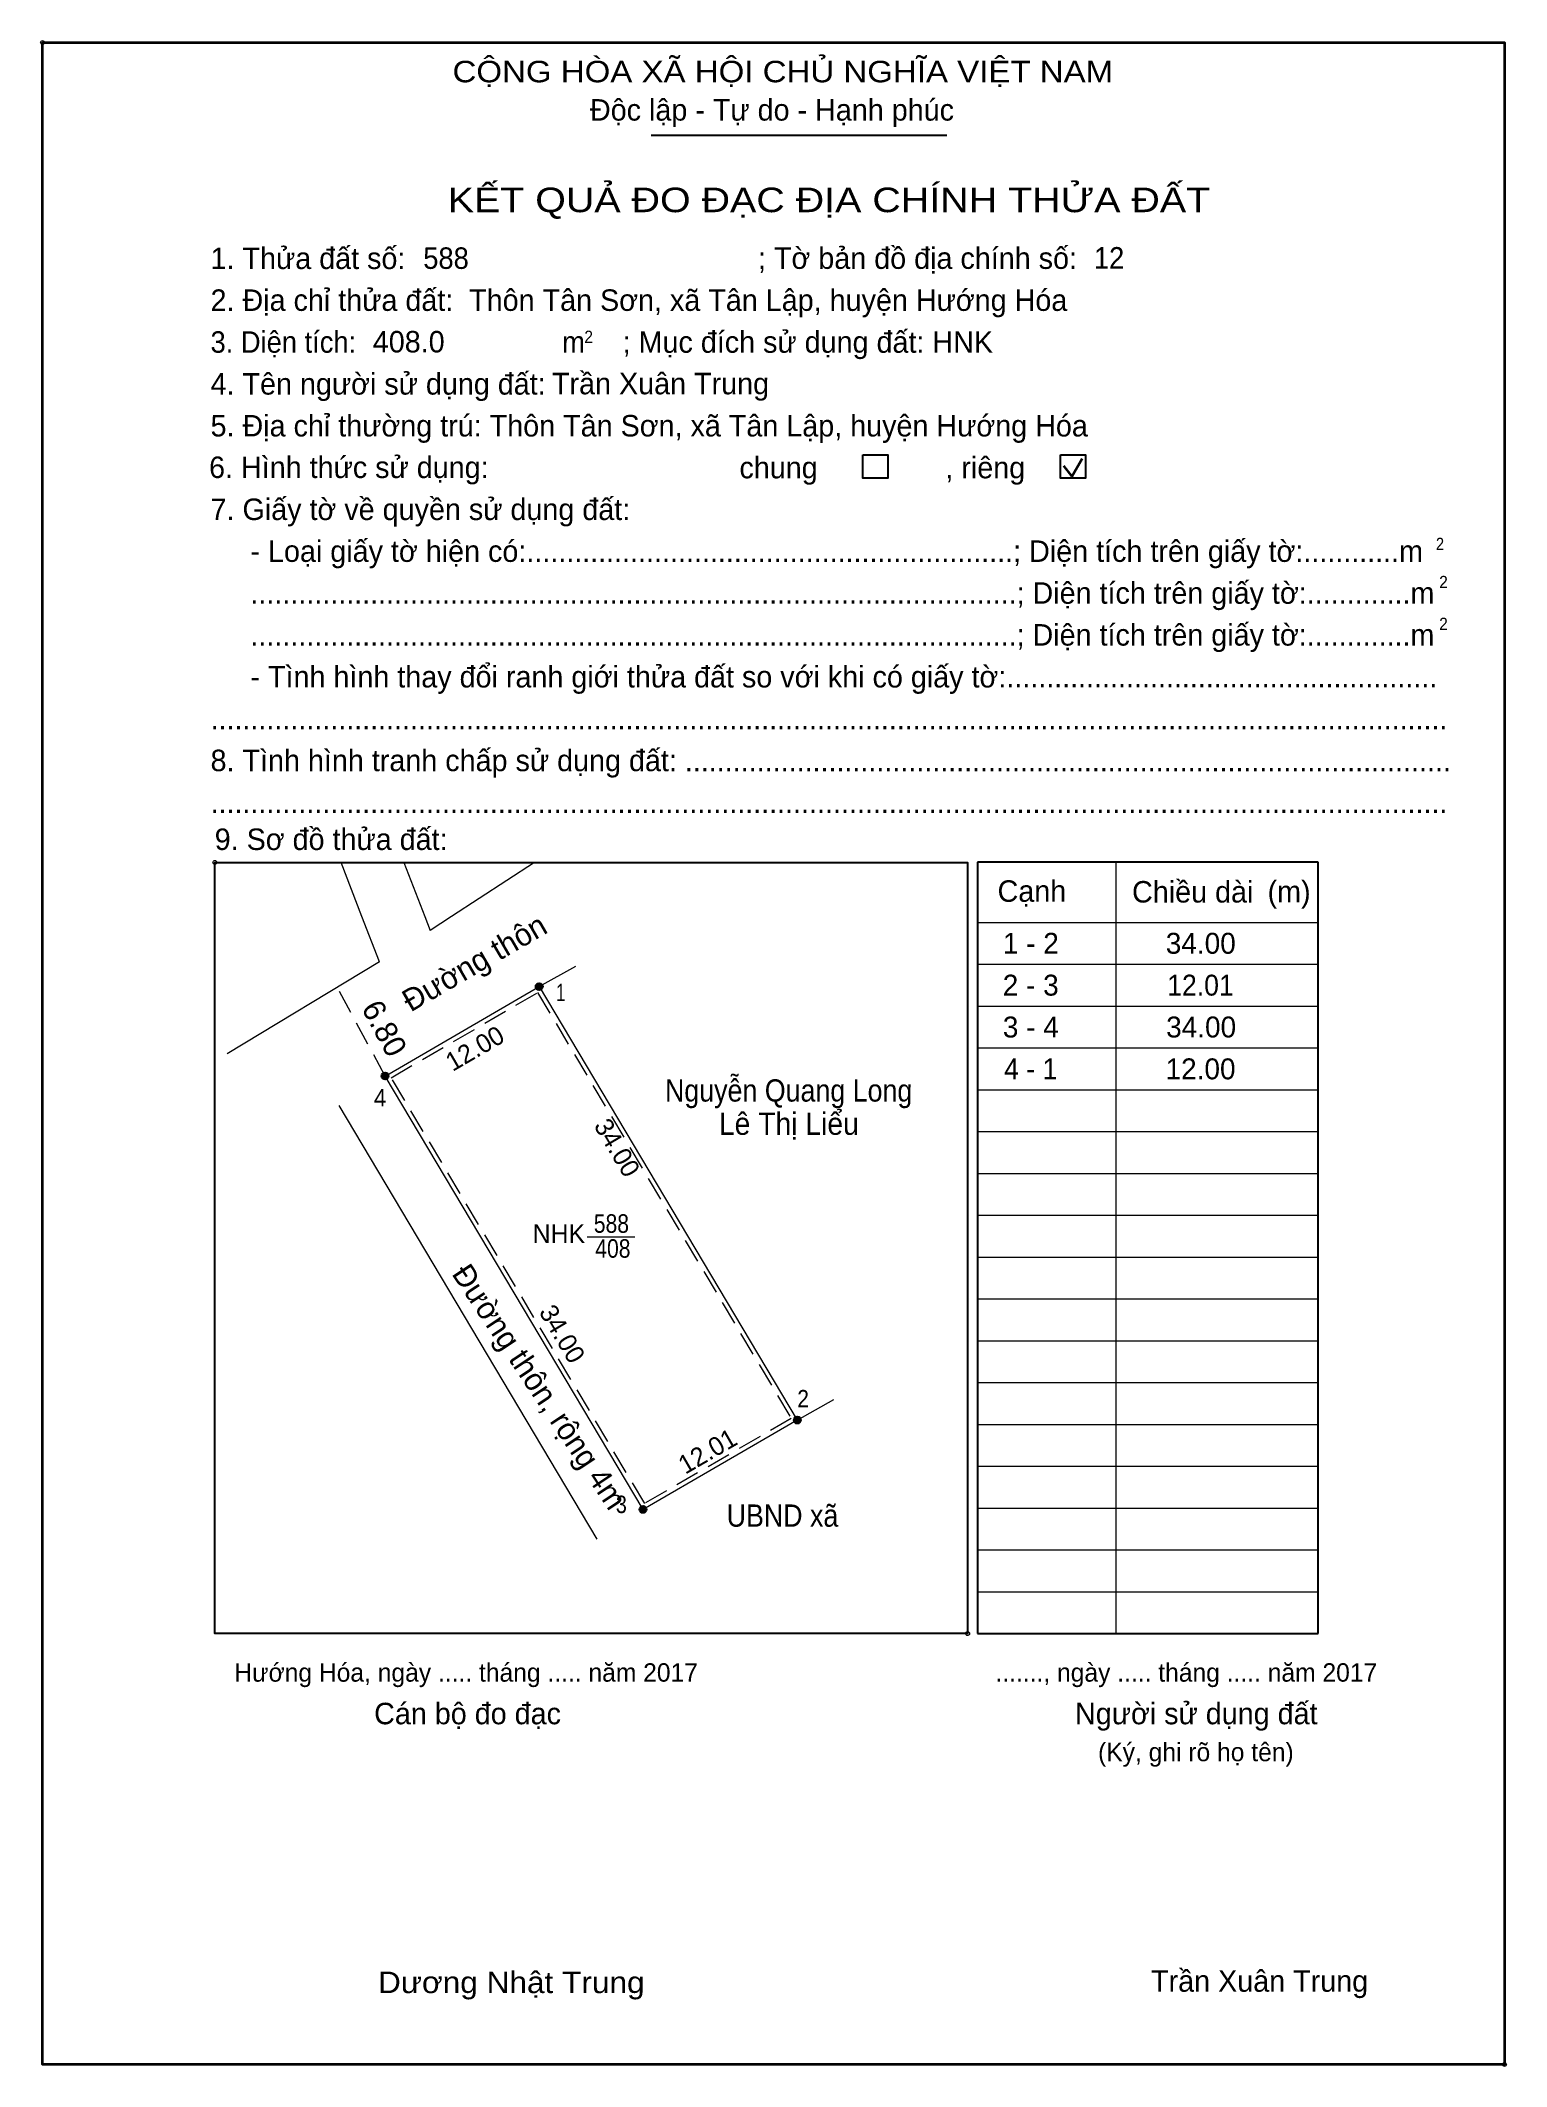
# Model space of a CAD drawing. Header units: metres. Extents: x 548193 to 548858, y 1837750 to 1837898.
# Drawn here: x 548248.5 to 548347.3, y 1837758.2 to 1837894.7 of the extents above; entities that cross this region are included whole.
import ezdxf
from ezdxf.enums import TextEntityAlignment as Align

# ---------------------------------------------------------------- set-up
doc = ezdxf.new("R2010")
doc.units = ezdxf.units.M
doc.header["$LTSCALE"] = 0.54
doc.header["$PDMODE"] = 32
doc.header["$PDSIZE"] = 0.27
doc.linetypes.add('MEDIUM_DASHED', pattern=[4.5, 3, -1.5])
for name, color, linetype, lineweight in [('1', 7, 'Continuous', 13), ('10', 7, 'Continuous', 13), ('11', 7, 'Continuous', 25), ('2', 7, 'Continuous', 35), ('27', 7, 'Continuous', 13), ('50', 7, 'Continuous', 25), ('63', 7, 'Continuous', 13)]:
    doc.layers.add(name, color=color, linetype=linetype, lineweight=lineweight)
for name, color, linetype in [('13', 7, 'Continuous'), ('36', 7, 'Continuous'), ('48', 7, 'Continuous'), ('52', 7, 'Continuous'), ('6', 7, 'Continuous'), ('9', 7, 'Continuous')]:
    doc.layers.add(name, color=color, linetype=linetype)

msp = doc.modelspace()

# ---------------------------------------------------------------- texts
at = {"layer": '1'}
for s, height, width, p in [('CỘNG HÒA XÃ HỘI CHỦ NGHĨA VIỆT NAM', 1.447, 1.15, (548276.28, 1837891.89)), ('3. Diện tích:', 1.447, 0.95, (548259.98, 1837873.67)), ('m', 1.447, 0.95, (548283.67, 1837873.67)), ('2', 0.8266, 0.95, (548285.16, 1837874.33)), ('2', 0.8266, 0.9, (548342.53, 1837860.38)), ('2', 0.8266, 0.95, (548342.75, 1837857.81)), ('2', 0.8266, 0.95, (548342.75, 1837854.99)), ('Dương Nhật Trung', 1.447, 1.1, (548271.26, 1837763.16))]:
    msp.add_text(s, height=height, dxfattribs=dict(at, width=width)).set_placement(p)
for s, height, p in [('Độc lập - Tự do - Hạnh phúc', 1.447, (548285.54, 1837889.31)), ('1. Thửa đất số:', 1.447, (548259.98, 1837879.31)), ('; Tờ bản đồ địa chính số:', 1.447, (548296.86, 1837879.32)), ('2. Địa chỉ thửa đất:', 1.447, (548259.98, 1837876.49)), ('; Mục đích sử dụng đất: HNK', 1.447, (548287.74, 1837873.67)), ('4. Tên người sử dụng đất:', 1.447, (548259.98, 1837870.85)), ('5. Địa chỉ thường trú: Thôn Tân Sơn, xã Tân Lập, huyện Hướng Hóa', 1.447, (548259.98, 1837868.03)), ('chung                , riêng', 1.447, (548295.61, 1837865.21)), ('7. Giấy tờ về quyền sử dụng đất:', 1.447, (548259.98, 1837862.4)), ('     - Loại giấy tờ hiện có:.............................................................; Diện tích trên giấy tờ:............m', 1.447, (548259.98, 1837859.58)), ('     ................................................................................................; Diện tích trên giấy tờ:.............m', 1.447, (548259.98, 1837856.76)), ('     ................................................................................................; Diện tích trên giấy tờ:.............m', 1.447, (548259.98, 1837853.94)), ('     - Tình hình thay đổi ranh giới thửa đất so với khi có giấy tờ:......................................................', 1.447, (548259.98, 1837851.12)), ('...........................................................................................................................................................', 1.447, (548259.98, 1837848.3)), ('8. Tình hình tranh chấp sử dụng đất: ................................................................................................', 1.447, (548259.98, 1837845.48)), ('...........................................................................................................................................................', 1.447, (548259.98, 1837842.67)), ('9. Sơ đồ thửa đất:', 1.447, (548260.26, 1837840.17)), ('Cạnh', 1.447, (548313, 1837836.68)), ('Chiều dài', 1.447, (548322.06, 1837836.63)), ('(m)', 1.447, (548331.19, 1837836.65)), ('Hướng Hóa, ngày ..... tháng ..... năm 2017', 1.24, (548261.58, 1837784.14)), ('......., ngày ..... tháng ..... năm 2017', 1.24, (548312.86, 1837784.14)), ('Cán bộ đo đạc', 1.447, (548271, 1837781.27)), ('Người sử dụng đất', 1.447, (548318.22, 1837781.27)), ('(Ký, ghi rõ họ tên)', 1.24, (548319.77, 1837778.78))]:
    msp.add_text(s, height=height, dxfattribs=at).set_placement(p)
for s, height, width, p in [('KẾT QUẢ ĐO ĐẠC ĐỊA CHÍNH THỬA ĐẤT', 1.654, 1.2, (548301.64, 1837883.14)), ('588', 1.25, 0.85, (548286.985, 1837814.38)), ('408', 1.25, 0.85, (548287.085, 1837812.7))]:
    msp.add_text(s, height=height, dxfattribs=dict(at, width=width)).set_placement(p, align=Align.CENTER)
msp.add_text('NHK', height=1.25, dxfattribs=at).set_placement((548283.445, 1837813.7), align=Align.CENTER)
at = {"layer": '10'}
for s, rotation, p in [('Đường thôn', 30.153, (548273.46, 1837829.22)), ('6.80', 298.371, (548270.11, 1837829.52))]:
    msp.add_text(s, height=1.5, rotation=rotation, dxfattribs=at).set_placement(p)
at = {"layer": '13'}
msp.add_text('Đường thôn, rộng 4m', height=1.5, rotation=303.639, dxfattribs=at).set_placement((548281.5235, 1837803.5955), align=Align.CENTER)
at = {"layer": '36'}
for s, width, p in [('Nguyễn Quang Long', 0.9, (548298.925, 1837823.22)), ('Lê Thị Liểu', 0.95, (548298.94, 1837820.98)), ('UBND xã', 0.9, (548298.51, 1837794.58))]:
    msp.add_text(s, height=1.5, dxfattribs=dict(at, width=width)).set_placement(p, align=Align.CENTER)
at = {"layer": '48'}
msp.add_text('6. Hình thức sử dụng:', height=1.447, dxfattribs=at).set_placement((548259.88, 1837865.23))
at = {"layer": '52'}
for s, p in [('1 - 2', (548315.24, 1837833.18)), ('34.00', (548326.69, 1837833.18)), ('2 - 3', (548315.235, 1837830.36)), ('3 - 4', (548315.24, 1837827.54)), ('34.00', (548326.715, 1837827.54)), ('12.00', (548326.675, 1837824.72))]:
    msp.add_text(s, height=1.409, dxfattribs=at).set_placement(p, align=Align.CENTER)
at = {"layer": '52', "width": 0.95}
for s, p in [('12.01', (548326.67, 1837830.36)), ('4 - 1', (548315.235, 1837824.72))]:
    msp.add_text(s, height=1.409, dxfattribs=at).set_placement(p, align=Align.CENTER)
at = {"layer": '6', "width": 0.95}
for s, p in [('588', (548274.31, 1837879.32)), ('12', (548319.49, 1837879.34))]:
    msp.add_text(s, height=1.447, dxfattribs=at).set_placement(p)
at = {"layer": '6'}
for s, p in [('Thôn Tân Sơn, xã Tân Lập, huyện Hướng Hóa', (548277.4, 1837876.49)), ('408.0', (548270.91, 1837873.69)), ('Trần Xuân Trung', (548282.98, 1837870.87)), ('Trần Xuân Trung', (548323.34, 1837763.25))]:
    msp.add_text(s, height=1.447, dxfattribs=at).set_placement(p)
at = {"layer": '63'}
for s, rotation, p in [('12.00', 30.153, (548278.0961, 1837826.2657)), ('34.00', 300.767, (548286.8364, 1837819.7947)), ('34.00', 300.761, (548283.1362, 1837807.2547)), ('12.01', 30.088, (548293.7717, 1837799.1255))]:
    msp.add_text(s, height=1.25, rotation=rotation, dxfattribs=at).set_placement(p, align=Align.CENTER)
at = {"layer": '9'}
for s, width, p in [('1', 0.75, (548283.57, 1837829.99)), ('4', 0.95, (548271.4, 1837822.89)), ('2', 0.9, (548299.9, 1837802.62)), ('3', 0.85, (548287.655, 1837795.5))]:
    msp.add_text(s, height=1.174, dxfattribs=dict(at, width=width)).set_placement(p, align=Align.CENTER)

# ---------------------------------------------------------------- hatches: boundary and pattern name
at = {"layer": '11'}
for points in [[(548282.3549, 1837830.97, 1), (548281.8851, 1837830.97, 1)], [(548282.3549, 1837830.97, 1), (548281.8851, 1837830.97, 1)], [(548271.9749, 1837824.94, 1), (548271.5051, 1837824.94, 1)], [(548299.7449, 1837801.76, 1), (548299.2751, 1837801.76, 1)], [(548289.3549, 1837795.74, 1), (548288.8851, 1837795.74, 1)]]:
    msp.add_hatch(color=256, dxfattribs=at).paths.add_polyline_path(points)

# ---------------------------------------------------------------- linework, layer by layer
at = {"layer": '1', "lineweight": 25}
for p, q in [((548289.67, 1837888.32), (548309.59, 1837888.32)), ((548334.59, 1837839.35), (548311.64, 1837839.35)), ((548334.59, 1837787.38), (548334.59, 1837839.35)), ((548311.64, 1837787.38), (548319.32, 1837787.38)), ((548319.32, 1837787.38), (548334.59, 1837787.38)), ((548334.59, 1837787.38), (548334.59, 1837787.89))]:
    msp.add_line(p, q, dxfattribs=at)
at = {"layer": '1', "lineweight": 35}
for p, q in [((548318.01, 1837865.33), (548318.69, 1837866.55)), ((548317.45, 1837866.06), (548318.01, 1837865.33))]:
    msp.add_line(p, q, dxfattribs=at)
at = {"layer": '1'}
for p, q in [((548320.97, 1837839.35), (548320.97, 1837787.38)), ((548311.64, 1837835.29), (548319.32, 1837835.29)), ((548319.32, 1837835.29), (548327.41, 1837835.29)), ((548327.41, 1837835.29), (548334.59, 1837835.29)), ((548311.64, 1837832.47), (548319.32, 1837832.47)), ((548319.32, 1837832.47), (548327.41, 1837832.47)), ((548327.41, 1837832.47), (548334.59, 1837832.47)), ((548311.64, 1837829.65), (548319.32, 1837829.65)), ((548319.32, 1837829.65), (548327.41, 1837829.65)), ((548327.41, 1837829.65), (548334.59, 1837829.65)), ((548311.64, 1837826.84), (548319.32, 1837826.84)), ((548319.32, 1837826.84), (548327.41, 1837826.84)), ((548327.41, 1837826.84), (548334.59, 1837826.84)), ((548311.64, 1837824.02), (548319.32, 1837824.02)), ((548319.32, 1837824.02), (548327.41, 1837824.02)), ((548327.41, 1837824.02), (548334.59, 1837824.02)), ((548311.64, 1837821.2), (548319.32, 1837821.2)), ((548319.32, 1837821.2), (548327.41, 1837821.2)), ((548327.41, 1837821.2), (548334.59, 1837821.2)), ((548311.64, 1837818.38), (548319.32, 1837818.38)), ((548319.32, 1837818.38), (548327.41, 1837818.38)), ((548327.41, 1837818.38), (548334.59, 1837818.38)), ((548311.64, 1837815.56), (548319.32, 1837815.56)), ((548319.32, 1837815.56), (548327.41, 1837815.56)), ((548327.41, 1837815.56), (548334.59, 1837815.56)), ((548311.64, 1837812.74), (548319.32, 1837812.74)), ((548319.32, 1837812.74), (548327.41, 1837812.74)), ((548327.41, 1837812.74), (548334.59, 1837812.74)), ((548311.64, 1837809.93), (548319.32, 1837809.93)), ((548319.32, 1837809.93), (548327.41, 1837809.93)), ((548327.41, 1837809.93), (548334.59, 1837809.93)), ((548311.64, 1837807.11), (548319.32, 1837807.11)), ((548319.32, 1837807.11), (548327.41, 1837807.11)), ((548327.41, 1837807.11), (548334.59, 1837807.11)), ((548311.64, 1837804.29), (548319.32, 1837804.29)), ((548319.32, 1837804.29), (548327.41, 1837804.29)), ((548327.41, 1837804.29), (548334.59, 1837804.29)), ((548311.64, 1837801.47), (548319.32, 1837801.47)), ((548319.32, 1837801.47), (548327.41, 1837801.47)), ((548327.41, 1837801.47), (548334.59, 1837801.47)), ((548311.64, 1837798.65), (548319.32, 1837798.65)), ((548319.32, 1837798.65), (548327.41, 1837798.65)), ((548327.41, 1837798.65), (548334.59, 1837798.65)), ((548311.64, 1837795.83), (548319.32, 1837795.83)), ((548319.32, 1837795.83), (548327.41, 1837795.83)), ((548327.41, 1837795.83), (548334.59, 1837795.83)), ((548311.64, 1837793.02), (548319.32, 1837793.02)), ((548319.32, 1837793.02), (548327.41, 1837793.02)), ((548327.41, 1837793.02), (548334.59, 1837793.02)), ((548311.64, 1837790.2), (548319.32, 1837790.2)), ((548319.32, 1837790.2), (548327.41, 1837790.2)), ((548327.41, 1837790.2), (548334.59, 1837790.2))]:
    msp.add_line(p, q, dxfattribs=at)
at = {"layer": '1', "lineweight": 25}
for points in [[(548260.27, 1837835.68), (548260.27, 1837839.33), (548310.98, 1837839.33), (548310.98, 1837835.68)], [(548311.64, 1837839.35), (548311.64, 1837835.68), (548311.64, 1837787.38)], [(548310.98, 1837835.68), (548310.98, 1837787.38), (548260.27, 1837787.38), (548260.27, 1837835.68)]]:
    msp.add_lwpolyline(points, dxfattribs=at)
at = {"layer": '1'}
msp.add_lwpolyline([(548282.12, 1837830.97), (548299.51, 1837801.76), (548289.12, 1837795.74), (548271.74, 1837824.94)], close=True, dxfattribs=at)
for p in [(548248.66, 1837894.57), (548260.27, 1837839.33), (548310.98, 1837787.38), (548347.15, 1837758.35)]:
    msp.add_point(p, dxfattribs=at)
at = {"layer": '10'}
for p, q in [((548270.18, 1837835.68), (548268.77, 1837839.33)), ((548271.36, 1837832.64), (548270.18, 1837835.68)), ((548271.36, 1837832.64), (548261.09, 1837826.44)), ((548268.62, 1837822.95), (548286.01, 1837793.74))]:
    msp.add_line(p, q, dxfattribs=at)
at = {"layer": '10', "linetype": 'MEDIUM_DASHED'}
msp.add_line((548271.74, 1837824.94), (548268.51, 1837830.92), dxfattribs=at)
at = {"layer": '10'}
for points in [[(548272.99, 1837839.33), (548274.41, 1837835.68), (548274.77, 1837834.74)], [(548281.8, 1837839.33), (548276.21, 1837835.68), (548274.77, 1837834.74)]]:
    msp.add_lwpolyline(points, dxfattribs=at)
msp.add_lwpolyline([(548282.12, 1837830.97), (548299.51, 1837801.76), (548289.12, 1837795.74), (548271.74, 1837824.94)], close=True, dxfattribs=at)
at = {"layer": '10', "linetype": 'MEDIUM_DASHED'}
msp.add_lwpolyline([(548282.01, 1837830.56), (548299.1, 1837801.87), (548289.23, 1837796.15), (548272.15, 1837824.83)], close=True, dxfattribs=at)
at = {"layer": '11'}
for centre in [(548282.12, 1837830.97), (548282.12, 1837830.97), (548271.74, 1837824.94), (548299.51, 1837801.76), (548289.12, 1837795.74)]:
    msp.add_circle(centre, 0.2349, dxfattribs=at)
at = {"layer": '2'}
msp.add_lwpolyline([(548248.66, 1837894.57), (548347.15, 1837894.57), (548347.15, 1837758.35), (548248.66, 1837758.35)], close=True, dxfattribs=at)
at = {"layer": '27'}
for p, q in [((548282.12, 1837830.97), (548284.58, 1837832.35)), ((548299.51, 1837801.76), (548301.97, 1837803.14))]:
    msp.add_line(p, q, dxfattribs=at)
at = {"layer": '50'}
for points in [[(548303.92, 1837866.79), (548305.61, 1837866.79), (548305.61, 1837865.21), (548303.92, 1837865.21)], [(548317.23, 1837866.79), (548318.92, 1837866.79), (548318.92, 1837865.21), (548317.23, 1837865.21)]]:
    msp.add_lwpolyline(points, close=True, dxfattribs=at)
at = {"layer": '63'}
msp.add_line((548285.36, 1837814.11), (548288.56, 1837814.11), dxfattribs=at)

msp.set_redraw_order([(e.dxf.handle, doc.entitydb.next_handle()) for e in msp.query("TEXT MTEXT ATTDEF DIMENSION ARC_DIMENSION")])  # texts and dimensions are drawn at this point

doc.saveas('drawing.dxf')
